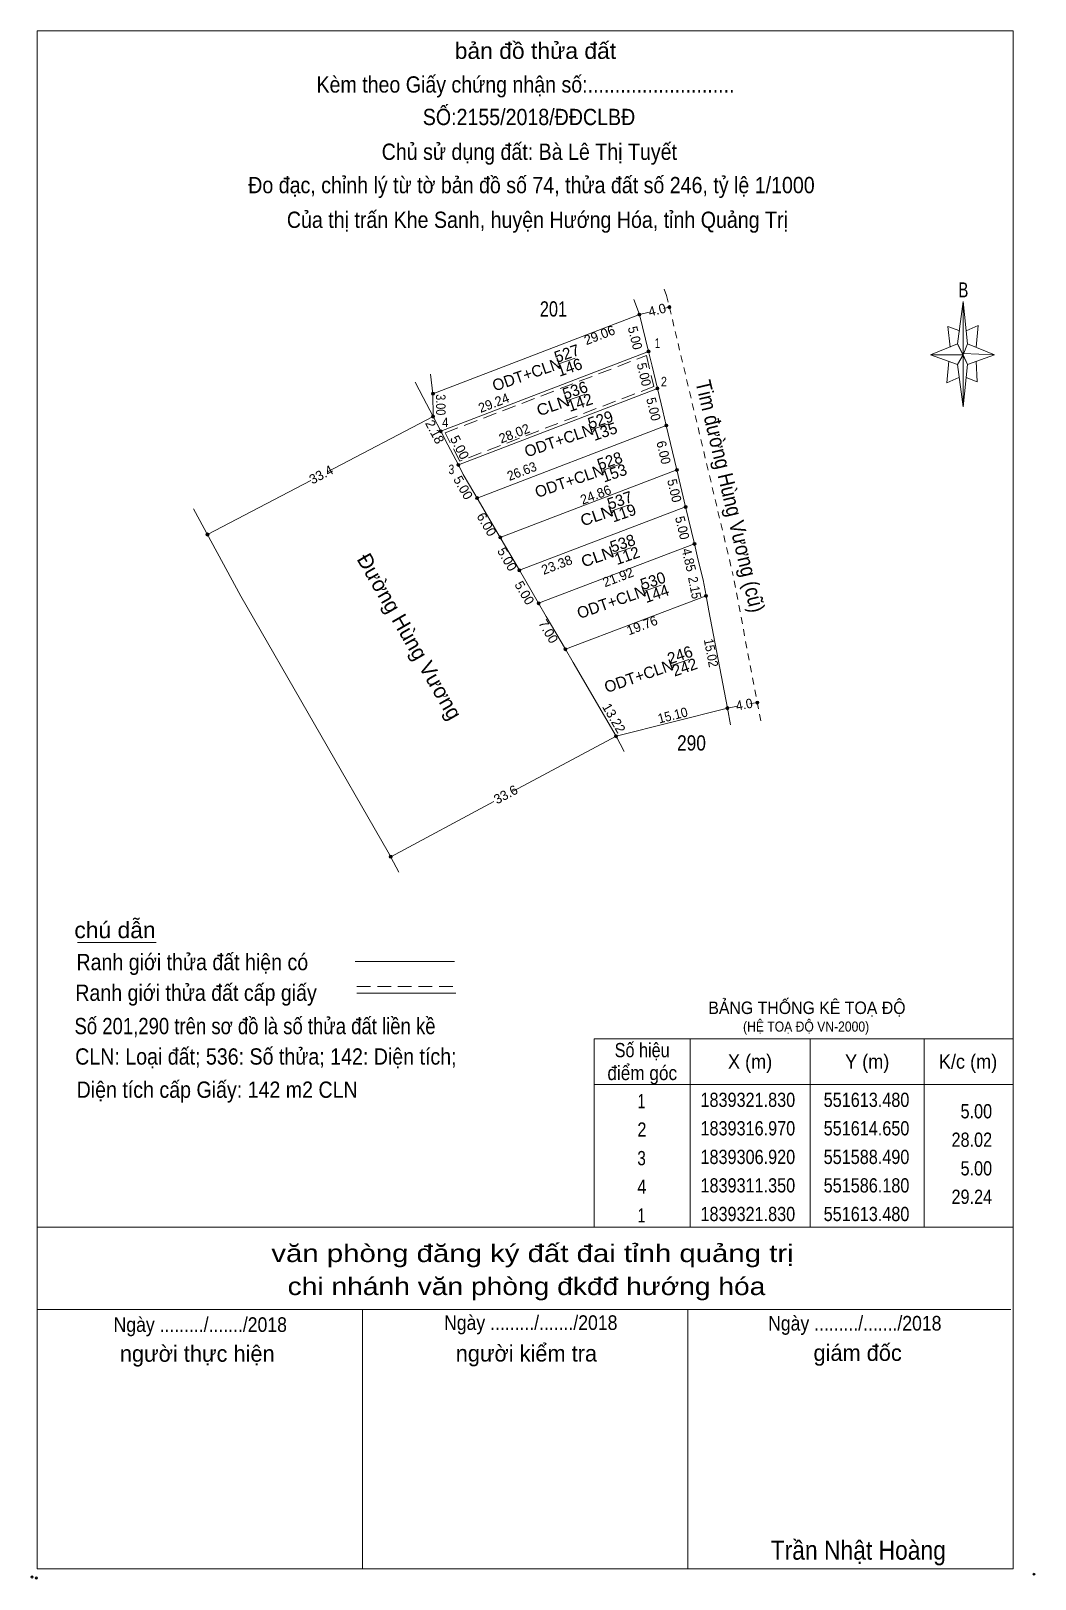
# Model space of a CAD drawing. Header units: metres. Extents: x 549542 to 551628, y 1839142 to 1839355.
# Drawn here: x 550250.2 to 550382.2, y 1839143 to 1839346.4 of the extents above; entities that cross this region are included whole.
import ezdxf
from ezdxf.enums import TextEntityAlignment as Align

# ---------------------------------------------------------------- set-up
doc = ezdxf.new("R2010")
doc.units = ezdxf.units.M
doc.header["$LTSCALE"] = 0.6
doc.header["$PDMODE"] = 32
doc.header["$PDSIZE"] = 0.3
doc.linetypes.add('MEDIUM_DASHED', pattern=[4.5, 3, -1.5])
doc.linetypes.add('SHORT_DASHED', pattern=[2.7, 1.5, -1.2])
for name, color, linetype, lineweight in [('1', 7, 'Continuous', 13), ('10', 7, 'Continuous', 13), ('17', 7, 'Continuous', 13), ('5', 7, 'Continuous', 13), ('55', 7, 'Continuous', 13), ('6', 7, 'Continuous', 13), ('63', 7, 'Continuous', 13)]:
    doc.layers.add(name, color=color, linetype=linetype, lineweight=lineweight)

msp = doc.modelspace()

# ---------------------------------------------------------------- texts
at = {"layer": '1'}
for s, p in [('527', (550320.9148, 1839303.3184)), ('ODT+CLN', (550315.6398, 1839300.5663)), ('146', (550321.2648, 1839301.4953)), ('536', (550321.9948, 1839298.4753)), ('142', (550322.6448, 1839296.8753)), ('529', (550325.3298, 1839294.6036)), ('ODT+CLN', (550319.8598, 1839291.8963)), ('135', (550325.8698, 1839293.0667)), ('528', (550326.5548, 1839289.2084)), ('ODT+CLN', (550321.2398, 1839286.5663)), ('153', (550327.1348, 1839287.6049)), ('537', (550327.8748, 1839284.0284)), ('119', (550328.3398, 1839282.3536)), ('538', (550328.2448, 1839278.3784)), ('112', (550328.8248, 1839276.7553)), ('530', (550332.2298, 1839273.447)), ('ODT+CLN', (550326.7698, 1839270.6663)), ('144', (550332.6698, 1839271.767)), ('ODT+CLN', (550330.3598, 1839260.9363)), ('246', (550335.7748, 1839263.7053)), ('242', (550336.3948, 1839262.0953))]:
    msp.add_text(s, height=1.5, rotation=19.087, dxfattribs=at).set_placement(p, align=Align.CENTER)
at = {"layer": '1', "width": 1.1}
for p in [(550319.0898, 1839296.4793), (550324.8398, 1839282.0093), (550324.9398, 1839276.6193)]:
    msp.add_text('CLN', height=1.5, rotation=19.087, dxfattribs=at).set_placement(p, align=Align.CENTER)
at = {"layer": '1'}
for s, height, width, p in [('BẢNG THỐNG KÊ TOẠ ĐỘ ', 1.639, 0.95, (550339.26, 1839217.23)), ('(HỆ TOẠ ĐỘ VN-2000)', 1.325, 0.9, (550343.82, 1839214.92))]:
    msp.add_text(s, height=height, dxfattribs=dict(at, width=width)).set_placement(p)
at = {"layer": '10'}
for s, width, p in [('201', 0.8, (550318.905, 1839308.88)), ('290', 0.85, (550337.045, 1839251.85))]:
    msp.add_text(s, height=2, dxfattribs=dict(at, width=width)).set_placement(p, align=Align.CENTER)
for s, height, rotation, p in [('4.0', 1.25, 13.831, (550332.6806, 1839309.1459)), ('33.4', 1.25, 27.607, (550288.6704, 1839287.5503)), ('Đường Hùng Vương', 2, 299.895, (550299.1348, 1839266.3384)), ('33.6', 1.25, 28.13, (550312.9303, 1839245.5281))]:
    msp.add_text(s, height=height, rotation=rotation, dxfattribs=at).set_placement(p, align=Align.CENTER)
for s, height, rotation, width, p in [('Tim đường Hùng Vương (cũ)', 2, 283.383, 0.9, (550341.1726, 1839285.0415)), ('4.0', 1.25, 10.69, 0.95, (550344.0891, 1839257.2975))]:
    msp.add_text(s, height=height, rotation=rotation, dxfattribs=dict(at, width=width)).set_placement(p, align=Align.CENTER)
at = {"layer": '5'}
for s, height, width, p in [('bản đồ thửa đất', 2.138, 1.05, (550316.54, 1839342.73)), ('Kèm theo Giấy chứng nhận số:...........................', 2.138, 0.9, (550315.235, 1839338.3)), ('SỐ:2155/2018/ĐĐCLBĐ', 2.14, 0.9, (550315.695, 1839334.03)), ('Chủ sử dụng đất: Bà Lê Thị Tuyết', 2.14, 0.9, (550315.74, 1839329.46)), ('Đo đạc, chỉnh lý từ tờ bản đồ số 74, thửa đất số 246, tỷ lệ 1/1000 ', 2.14, 0.9, (550316.375, 1839325.08)), ('Của thị trấn Khe Sanh, huyện Hướng Hóa, tỉnh Quảng Trị', 2.14, 0.9, (550316.795, 1839320.52)), ('B', 1.963, 0.75, (550372.77, 1839311.4)), ('văn phòng đăng ký đất đai tỉnh quảng trị', 2.308, 1.25, (550316.155, 1839184.64)), ('chi nhánh văn phòng đkđđ hướng hóa', 2.308, 1.2, (550315.365, 1839180.3)), ('Ngày ........./......./2018', 1.924, 0.9, (550272.495, 1839175.46)), ('Ngày ........./......./2018', 1.924, 0.9, (550315.925, 1839175.72)), ('Ngày ........./......./2018', 1.924, 0.9, (550358.505, 1839175.64)), ('Trần Nhật Hoàng', 2.494, 0.9, (550358.965, 1839145.53))]:
    msp.add_text(s, height=height, dxfattribs=dict(at, width=width)).set_placement(p, align=Align.CENTER)
for s, height, p in [('người thực hiện', 2.14, (550272.1, 1839171.54)), ('người kiểm tra', 2.138, (550315.35, 1839171.57)), ('giám đốc', 2.138, (550358.88, 1839171.65))]:
    msp.add_text(s, height=height, dxfattribs=at).set_placement(p, align=Align.CENTER)
at = {"layer": '6'}
for s, height, width, p in [('chú dẫn', 2.138, 1.05, (550255.95, 1839227.2)), ('Ranh giới thửa đất hiện có ', 2.138, 0.9, (550256.23, 1839222.99)), ('Ranh giới thửa đất cấp giấy', 2.138, 0.9, (550256.08, 1839218.96)), ('Số 201,290 trên sơ đồ là số thửa đất liền kề', 2.14, 0.85, (550255.97, 1839214.58)), ('CLN: Loại đất; 536: Số thửa; 142: Diện tích;', 2.14, 0.9, (550256.06, 1839210.58)), ('Diện tích cấp Giấy: 142 m2 CLN', 2.14, 0.9, (550256.25, 1839206.22))]:
    msp.add_text(s, height=height, dxfattribs=dict(at, width=width)).set_placement(p)
at = {"layer": '63'}
for s, height, rotation, p in [('29.06', 1.25, 20.974, (550325.1863, 1839305.8546)), ('29.24', 1.25, 21.001, (550311.281, 1839296.9474)), ('2.18', 1.249, 297.624, (550302.7604, 1839293.4396)), ('28.02', 1.25, 21.015, (550313.9859, 1839292.936)), ('5.00', 1.25, 297.54, (550306.031, 1839291.394)), ('5.00', 1.25, 299.589, (550306.4996, 1839286.0886)), ('24.86', 1.25, 20.928, (550324.6818, 1839284.8811)), ('6.00', 1.25, 300.325, (550309.5846, 1839281.2506)), ('5.00', 1.25, 300.256, (550312.2826, 1839276.6798)), ('23.38', 1.25, 20.869, (550319.5724, 1839275.6714)), ('5.00', 1.249, 300.256, (550314.5626, 1839272.2498)), ('21.92', 1.25, 20.816, (550327.6229, 1839274.0373)), ('7.00', 1.25, 300.262, (550317.7027, 1839267.19)), ('19.76', 1.249, 20.773, (550330.7734, 1839267.7158)), ('13.22', 1.25, 300.191, (550326.3142, 1839255.7993))]:
    msp.add_text(s, height=height, rotation=rotation, dxfattribs=at).set_placement(p, align=Align.CENTER)
for s, rotation, width, p in [('5.00', 283.897, 0.95, (550329.0348, 1839305.9151)), ('5.00', 283.536, 0.95, (550330.2032, 1839301.1213)), ('3.00', 270.382, 0.85, (550303.4794, 1839297.2792)), ('5.00', 283.536, 0.95, (550331.4532, 1839296.5713)), ('6.00', 283.388, 0.95, (550332.7795, 1839290.8697)), ('26.63', 20.994, 0.95, (550314.9761, 1839287.9738)), ('5.00', 283.286, 0.95, (550334.1969, 1839285.8586)), ('5.00', 283.424, 0.95, (550335.2304, 1839280.9701)), ('4.85', 283.349, 0.95, (550336.1025, 1839276.7543)), ('2.15', 280.734, 0.9, (550336.8584, 1839273.1314)), ('15.02', 280.786, 0.9, (550339.0116, 1839264.562)), ('15.10', 14.147, 0.95, (550334.7322, 1839255.882))]:
    msp.add_text(s, height=1.25, rotation=rotation, dxfattribs=dict(at, width=width)).set_placement(p, align=Align.CENTER)
for s, height, width, p in [(' 1', 1.25, 0.75, (550332.92, 1839304.76)), (' 2', 1.25, 0.85, (550333.82, 1839299.7)), (' 4', 1.25, 0.85, (550305.08, 1839294.35)), (' 3', 1.25, 0.8, (550305.87, 1839288.17)), ('5.00', 1.875, 0.85, (550376.55, 1839203.52)), ('28.02', 1.875, 0.85, (550376.55, 1839199.78)), ('5.00', 1.875, 0.85, (550376.55, 1839196.02)), ('29.24', 1.875, 0.85, (550376.55, 1839192.28))]:
    msp.add_text(s, height=height, dxfattribs=dict(at, width=width)).set_placement(p, align=Align.RIGHT)
for s, width, p in [('Số hiệu', 0.85, (550330.565, 1839211.55)), ('X (m)', 0.95, (550344.745, 1839210.05)), ('Y (m)', 0.95, (550360.135, 1839210.05)), ('K/c (m)', 0.95, (550373.385, 1839210.05)), ('điểm góc', 0.9, (550330.575, 1839208.55)), ('1839321.830', 0.85, (550344.45, 1839205.02)), ('551613.480', 0.85, (550360.045, 1839205.02)), (' 1', 0.75, (550330.22, 1839204.86)), (' 2', 0.85, (550330.23, 1839201.11)), ('1839316.970', 0.85, (550344.45, 1839201.28)), ('551614.650', 0.85, (550360.045, 1839201.28)), (' 3', 0.8, (550330.21, 1839197.36)), ('1839306.920', 0.85, (550344.45, 1839197.52)), ('551588.490', 0.85, (550360.045, 1839197.52)), (' 4', 0.85, (550330.225, 1839193.61)), ('1839311.350', 0.85, (550344.45, 1839193.78)), ('551586.180', 0.85, (550360.045, 1839193.78)), (' 1', 0.75, (550330.22, 1839189.84)), ('1839321.830', 0.85, (550344.45, 1839190.02)), ('551613.480', 0.85, (550360.045, 1839190.02))]:
    msp.add_text(s, height=1.875, dxfattribs=dict(at, width=width)).set_placement(p, align=Align.CENTER)

# ---------------------------------------------------------------- hatches: boundary and pattern name
at = {"layer": '1'}
for points in [[(550334.34, 1839310.11, 1), (550333.94, 1839310.11, 1)], [(550273.65, 1839280.24, 1), (550273.25, 1839280.24, 1)], [(550345.89, 1839258.16, 1), (550345.49, 1839258.16, 1)], [(550297.72, 1839237.9, 1), (550297.32, 1839237.9, 1)]]:
    msp.add_hatch(color=256, dxfattribs=at).paths.add_polyline_path(points)
at = {"layer": '63'}
for points in [[(550330.4, 1839309.14, 1), (550330, 1839309.14, 1)], [(550331.6, 1839304.29, 1), (550331.2, 1839304.29, 1)], [(550303.27, 1839298.74, 1), (550302.87, 1839298.74, 1)], [(550332.77, 1839299.43, 1), (550332.37, 1839299.43, 1)], [(550303.29, 1839295.74, 1), (550302.89, 1839295.74, 1)], [(550333.94, 1839294.57, 1), (550333.54, 1839294.57, 1)], [(550304.3, 1839293.81, 1), (550303.9, 1839293.81, 1)], [(550306.61, 1839289.38, 1), (550306.21, 1839289.38, 1)], [(550335.33, 1839288.73, 1), (550334.93, 1839288.73, 1)], [(550309.08, 1839285.03, 1), (550308.68, 1839285.03, 1)], [(550336.48, 1839283.86, 1), (550336.08, 1839283.86, 1)], [(550312.11, 1839279.85, 1), (550311.71, 1839279.85, 1)], [(550337.64, 1839279, 1), (550337.24, 1839279, 1)], [(550314.63, 1839275.53, 1), (550314.23, 1839275.53, 1)], [(550339.16, 1839272.17, 1), (550338.76, 1839272.17, 1)], [(550317.15, 1839271.21, 1), (550316.75, 1839271.21, 1)], [(550320.68, 1839265.16, 1), (550320.28, 1839265.16, 1)], [(550341.97, 1839257.42, 1), (550341.57, 1839257.42, 1)], [(550327.33, 1839253.73, 1), (550326.93, 1839253.73, 1)]]:
    msp.add_hatch(color=256, dxfattribs=at).paths.add_polyline_path(points)

# ---------------------------------------------------------------- linework, layer by layer
at = {"layer": '1'}
for centre in [(550334.14, 1839310.11), (550273.45, 1839280.24), (550345.69, 1839258.16), (550297.52, 1839237.9)]:
    msp.add_circle(centre, 0.2, dxfattribs=at)
at = {"layer": '10', "linetype": 'SHORT_DASHED'}
for p, q in [((550333.78, 1839311.64), (550333.23, 1839313.04)), ((550333.78, 1839311.64), (550342.49, 1839275.03)), ((550346.14, 1839255.76), (550342.49, 1839275.03))]:
    msp.add_line(p, q, dxfattribs=at)
at = {"layer": '10'}
for p, q in [((550330.2, 1839309.14), (550329.48, 1839311.13)), ((550303.07, 1839298.74), (550330.2, 1839309.14)), ((550331.49, 1839309.46), (550330.2, 1839309.14)), ((550334.14, 1839310.11), (550333.35, 1839309.92)), ((550302.75, 1839301.32), (550303.07, 1839298.74)), ((550303.07, 1839298.74), (550303.09, 1839295.74)), ((550333.27, 1839296.5), (550333.74, 1839294.57)), ((550289.21, 1839288.48), (550303.09, 1839295.74)), ((550333.74, 1839294.57), (550335.13, 1839288.73)), ((550335.13, 1839288.73), (550336.28, 1839283.86)), ((550273.45, 1839280.24), (550287.03, 1839287.34)), ((550307.06, 1839288.14), (550307.88, 1839286.74)), ((550307.88, 1839286.74), (550308.88, 1839285.03)), ((550308.88, 1839285.03), (550311.91, 1839279.85)), ((550311.91, 1839279.85), (550314.43, 1839275.53)), ((550337.9, 1839277.04), (550338.56, 1839274.28)), ((550341.77, 1839257.42), (550339.34, 1839270.19)), ((550321.49, 1839263.42), (550327.13, 1839253.73)), ((550343.11, 1839257.67), (550341.77, 1839257.42)), ((550345.69, 1839258.16), (550344.73, 1839257.98)), ((550341.77, 1839257.42), (550327.13, 1839253.73)), ((550342.18, 1839255.25), (550341.77, 1839257.42)), ((550313.61, 1839246.5), (550327.13, 1839253.73)), ((550328.21, 1839251.71), (550327.13, 1839253.73)), ((550297.52, 1839237.9), (550311.07, 1839245.14)), ((550298.59, 1839235.87), (550297.19, 1839238.48))]:
    msp.add_line(p, q, dxfattribs=at)
for points in [[(550330.2, 1839309.14), (550331.4, 1839304.29), (550331.88, 1839302.34)], [(550331.88, 1839302.34), (550332.57, 1839299.43), (550333.27, 1839296.5)], [(550303.09, 1839295.74), (550301.78, 1839298.24), (550300.73, 1839300.26)], [(550305.04, 1839292.02), (550304.1, 1839293.81), (550303.09, 1839295.74)], [(550305.04, 1839292.02), (550306.41, 1839289.38), (550307.06, 1839288.14)], [(550297.19, 1839238.48), (550277.85, 1839272.12), (550271.62, 1839283.62)], [(550336.28, 1839283.86), (550337.44, 1839279), (550337.9, 1839277.04)], [(550314.43, 1839275.53), (550316.95, 1839271.21), (550317.96, 1839269.47)], [(550339.34, 1839270.19), (550338.96, 1839272.17), (550338.56, 1839274.28)], [(550317.96, 1839269.47), (550320.48, 1839265.16), (550321.49, 1839263.42)]]:
    msp.add_lwpolyline(points, dxfattribs=at)
at = {"layer": '17'}
msp.add_line((550256.38, 1839226.61), (550266.7, 1839226.61), dxfattribs=at)
at = {"layer": '5'}
for p, q in [((550372.01, 1839305.28), (550372.73, 1839310.84)), ((550373.3, 1839305.28), (550376.86, 1839303.85)), ((550372.01, 1839302.57), (550368.45, 1839303.85)), ((550373.3, 1839302.57), (550372.73, 1839297.01)), ((550374.44, 1839303), (550374.58, 1839300.29)), ((550374.58, 1839300.29), (550373.15, 1839300.86)), ((550251.07, 1839189.23), (550379.32, 1839189.23)), ((550251.07, 1839178.4), (550379.03, 1839178.4)), ((550251.07, 1839178.4), (550379.03, 1839178.4)), ((550251.07, 1839178.4), (550379.03, 1839178.4)), ((550293.82, 1839144.34), (550293.82, 1839178.4)), ((550336.57, 1839144.34), (550336.57, 1839178.4))]:
    msp.add_line(p, q, dxfattribs=at)
for points in [[(550251.07, 1839346.4), (550379.32, 1839346.4), (550379.32, 1839144.34), (550251.07, 1839144.34)], [(550372.73, 1839310.84), (550373.3, 1839305.28), (550372.73, 1839303.85)], [(550372.73, 1839303.85), (550368.45, 1839303.85), (550372.01, 1839305.28), (550373.3, 1839302.57), (550376.86, 1839303.85), (550372.73, 1839304)], [(550372.73, 1839303.85), (550372.73, 1839297.01), (550372.01, 1839302.57)]]:
    msp.add_lwpolyline(points, close=True, dxfattribs=at)
for points in [[(550372.3, 1839306.99), (550370.73, 1839307.56), (550371.02, 1839304.85)], [(550373.15, 1839306.99), (550374.72, 1839307.7), (550374.44, 1839304.85)], [(550372.73, 1839303.85), (550372.01, 1839305.28), (550368.45, 1839303.85)], [(550370.87, 1839303), (550370.59, 1839300.15), (550372.16, 1839300.86)], [(550372.73, 1839303.85), (550373.3, 1839302.57), (550376.86, 1839303.85)], [(550379.32, 1839144.34), (550251.07, 1839144.34), (550251.07, 1839178.4)]]:
    msp.add_lwpolyline(points, dxfattribs=at)
for p in [(550250.4, 1839143.25), (550250.97, 1839143.14)]:
    msp.add_point(p, dxfattribs=at)
at = {"layer": '55'}
for p, q in [((550331.4, 1839304.29), (550304.1, 1839293.81)), ((550332.57, 1839299.43), (550306.41, 1839289.38)), ((550308.88, 1839285.03), (550333.74, 1839294.57)), ((550335.13, 1839288.73), (550311.91, 1839279.85)), ((550314.43, 1839275.53), (550336.28, 1839283.86)), ((550337.44, 1839279), (550316.95, 1839271.21)), ((550338.96, 1839272.17), (550320.48, 1839265.16))]:
    msp.add_line(p, q, dxfattribs=at)
at = {"layer": '55', "linetype": 'MEDIUM_DASHED'}
msp.add_lwpolyline([(550331.12, 1839303.75), (550332.1, 1839299.68), (550306.6, 1839289.88), (550304.66, 1839293.6)], close=True, dxfattribs=at)
at = {"layer": '6'}
for p, q in [((550292.86, 1839224.14), (550305.9, 1839224.14)), ((550293.07, 1839219.96), (550306.09, 1839219.96))]:
    msp.add_line(p, q, dxfattribs=at)
at = {"layer": '6', "linetype": 'MEDIUM_DASHED'}
msp.add_line((550293.07, 1839220.84), (550306.18, 1839220.84), dxfattribs=at)
at = {"layer": '6'}
msp.add_point((550382.04, 1839143.63), dxfattribs=at)
at = {"layer": '63'}
for p, q in [((550319.49, 1839302.64), (550321.75, 1839303.42)), ((550320.77, 1839297.84), (550323.03, 1839298.62)), ((550323.94, 1839294.02), (550326.2, 1839294.8)), ((550325.43, 1839288.71), (550327.69, 1839289.49)), ((550326.48, 1839283.3), (550328.74, 1839284.08)), ((550326.81, 1839277.69), (550329.07, 1839278.47)), ((550330.81, 1839272.79), (550333.07, 1839273.57)), ((550334.43, 1839263.04), (550336.69, 1839263.82)), ((550336.86, 1839213.98), (550336.86, 1839189.23)), ((550352.62, 1839213.98), (550352.62, 1839189.23)), ((550367.62, 1839213.98), (550367.62, 1839189.23)), ((550324.26, 1839207.98), (550379.32, 1839207.98))]:
    msp.add_line(p, q, dxfattribs=at)
msp.add_lwpolyline([(550324.26, 1839213.98), (550379.32, 1839213.98), (550379.32, 1839189.23), (550324.26, 1839189.23)], close=True, dxfattribs=at)
for centre in [(550330.2, 1839309.14), (550331.4, 1839304.29), (550303.07, 1839298.74), (550332.57, 1839299.43), (550303.09, 1839295.74), (550333.74, 1839294.57), (550304.1, 1839293.81), (550306.41, 1839289.38), (550335.13, 1839288.73), (550308.88, 1839285.03), (550336.28, 1839283.86), (550311.91, 1839279.85), (550337.44, 1839279), (550314.43, 1839275.53), (550338.96, 1839272.17), (550316.95, 1839271.21), (550320.48, 1839265.16), (550341.77, 1839257.42), (550327.13, 1839253.73)]:
    msp.add_circle(centre, 0.2, dxfattribs=at)

msp.set_redraw_order([(e.dxf.handle, doc.entitydb.next_handle()) for e in msp.query("TEXT MTEXT ATTDEF DIMENSION ARC_DIMENSION")])  # texts and dimensions are drawn at this point

doc.saveas('drawing.dxf')
